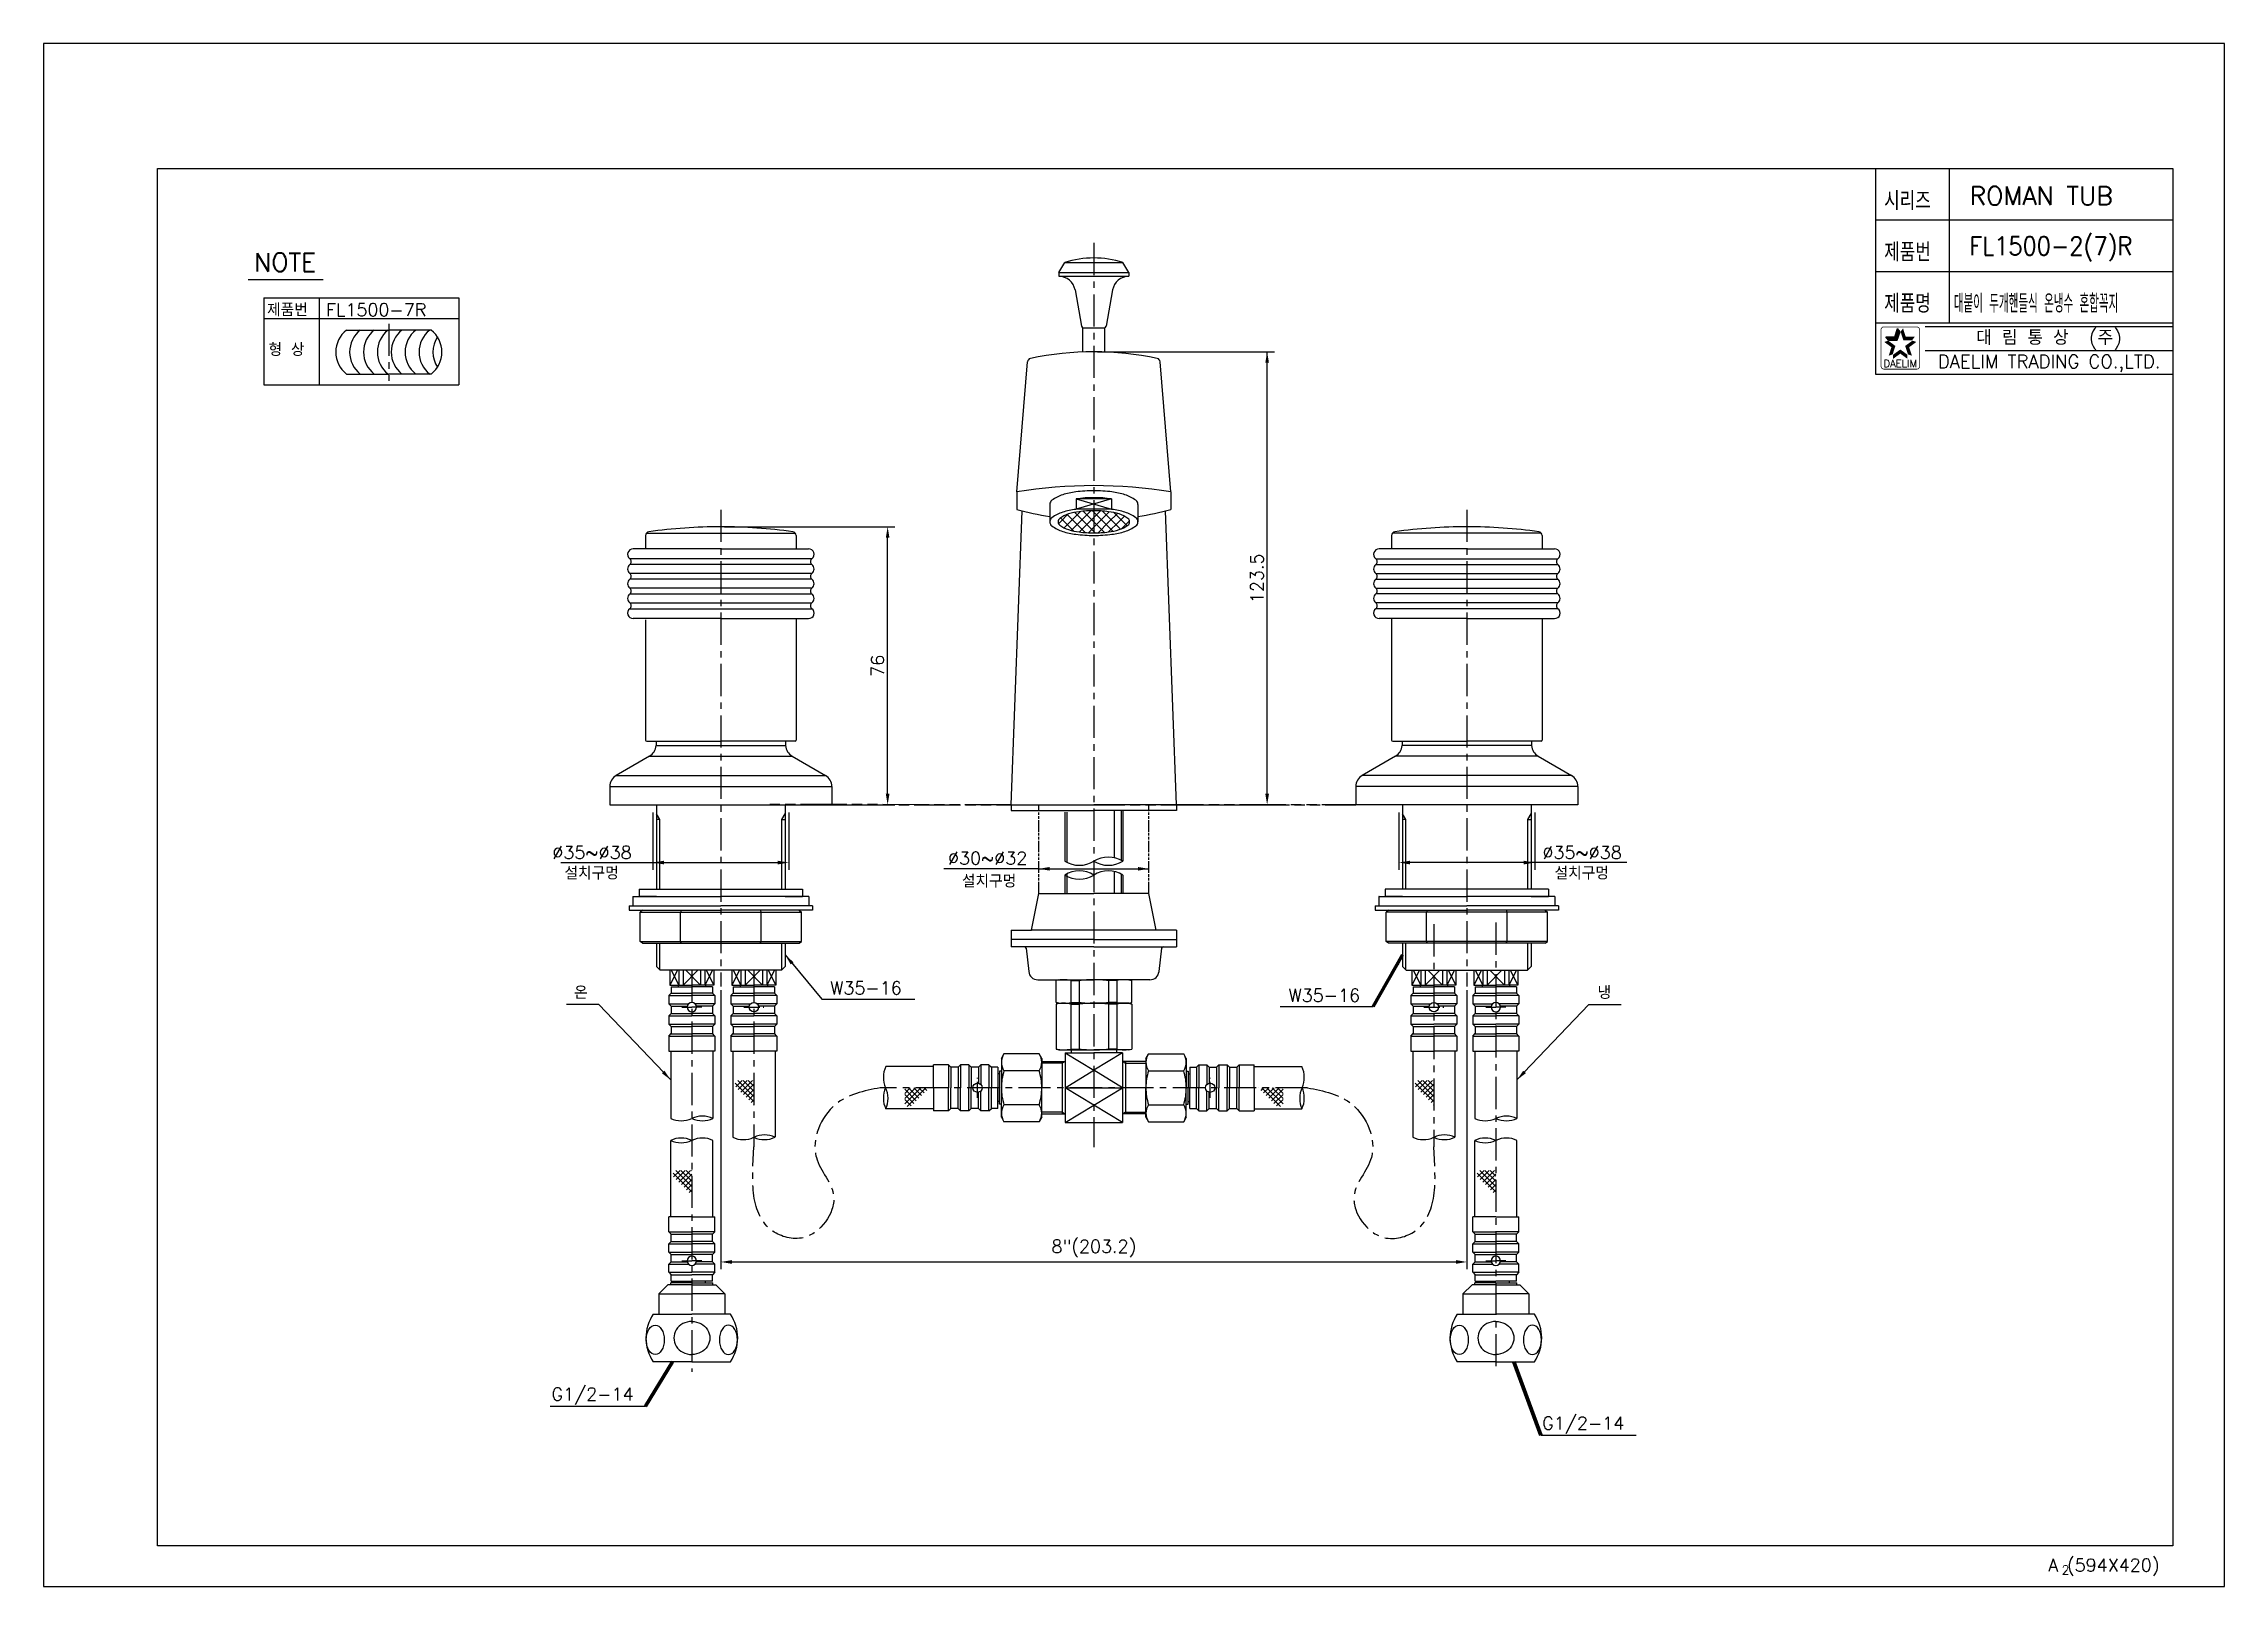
# Model space of a CAD drawing. Extents: x 516 to 1110, y 0 to 420.
import ezdxf
from ezdxf.enums import TextEntityAlignment as Align

# ---------------------------------------------------------------- set-up
doc = ezdxf.new("R2010")
doc.units = 0
doc.header["$LTSCALE"] = 7
doc.header["$MEASUREMENT"] = 0
doc.linetypes.add('CENTER', pattern=[2, 1.25, -0.25, 0.25, -0.25])
doc.linetypes.add('PHANTOM', pattern=[0.8, 0.45, -0.05, 0.1, -0.05, 0.1, -0.05])
doc.layers.get('0').update_dxf_attribs({"color": 2, "linetype": 'CONTINUOUS'})
for name, color, linetype in [('CL', 1, 'CENTER'), ('D', 2, 'CONTINUOUS'), ('DIM', 2, 'CONTINUOUS'), ('DWG', 7, 'CONTINUOUS'), ('PH', 3, 'PHANTOM')]:
    doc.layers.add(name, color=color, linetype=linetype)
doc.styles.add('GHS', font='ROMANS', dxfattribs={"bigfont": 'GHS'})
doc.styles.add('ROMANS', font='romans')
doc.dimstyles.new('STANDARD$7', dxfattribs={"dimtxt": 3.5, "dimasz": 3, "dimexe": 1, "dimexo": 0.0625, "dimgap": 1, "dimtad": 1, "dimdec": 4, "dimzin": 0, "dimdsep": 46, "dimtxsty": 'GHS', "dimcen": 1, "dimclrt": 2, "dimadec": 0, "dimazin": 0, "dimtfac": 1, "dimtdec": 4, "dimtofl": 0, "dimtmove": 0, "dimatfit": 3, "dimfxl": 0, "dimtolj": 1, "dimtzin": 0, "dimarcsym": 0})

msp = doc.modelspace()

# ---------------------------------------------------------------- texts
at = {"color": 7, "style": 'GHS'}
msp.add_text('ROMAN TUB', height=5, dxfattribs=at).set_placement((1060.34, 378.58), align=Align.MIDDLE)
at = {"color": 7, "style": 'GHS', "width": 0.9}
msp.add_text('FL1500-2(7)R', height=5, dxfattribs=at).set_placement((1062.98, 364.58), align=Align.MIDDLE)
at = {"style": 'GHS', "width": 0.5}
msp.add_text('대붙이 두개핸들식 온냉수 혼합꼭지', height=5, dxfattribs=at).set_placement((1036.53, 346.76))
at = {"color": 7, "linetype": 'Continuous'}
for s, height, style, p in [('대 림 통 상  (주)', 4, 'GHS', (1062.49, 339.7)), ('DAELIM TRADING CO.,LTD.', 3.6, 'ROMANS', (1062.49, 332.93))]:
    msp.add_text(s, height=height, dxfattribs=dict(at, style=style)).set_placement(p, align=Align.MIDDLE)
at = {"color": 2, "linetype": 'Continuous', "style": 'ROMANS'}
msp.add_text('DAELIM', height=2, dxfattribs=at).set_placement((1021.96, 331.93), align=Align.CENTER)
at = {"color": 7, "style": 'GHS'}
for s, height, p in [('A (594X420)', 3.5, (1062.25, 4.03)), ('2', 2.5, (1065.9, 3.19))]:
    msp.add_text(s, height=height, dxfattribs=at).set_placement(p)
at = {"layer": 'D', "style": 'GHS'}
for s, p in [('제품번', (577.09, 345.79)), ('FL1500-7R', (593.18, 345.79)), ('형 상', (577.49, 334.95)), ('%%C35~%%c38', (654.81, 198.05)), ('설치구멍', (658.1, 192.43)), ('%%C35~%%c38', (924.49, 198.05)), ('설치구멍', (927.78, 192.43)), ('온', (660.72, 159.9)), ('W35-16', (730.48, 161.17)), ('W35-16', (855.32, 159.15)), ('냉', (939.49, 159.9)), ('G1/2-14', (654.57, 50.58)), ('G1/2-14', (924.42, 42.68))]:
    msp.add_text(s, height=3.5, dxfattribs=at).set_placement(p)
at = {"layer": 'D', "color": 2, "insert": (846.75, 274.44), "char_height": 3.5, "attachment_point": 5, "rotation": 90, "style": 'GHS'}
msp.add_mtext('\\A1;123.5', dxfattribs=at)
at = {"layer": 'DIM', "style": 'GHS', "width": 0.8}
for s, p in [('시리즈', (1017.57, 374.73)), ('제품번', (1017.57, 360.73)), ('제품명', (1017.57, 346.73))]:
    msp.add_text(s, height=5, dxfattribs=at).set_placement(p)
at = {"layer": 'DIM', "insert": (743.38, 250.62), "char_height": 3.5, "attachment_point": 5, "rotation": 90, "style": 'GHS'}
msp.add_mtext('\\A1;76', dxfattribs=at)
at = {"layer": 'DIM', "char_height": 3.5, "attachment_point": 5, "style": 'GHS'}
for s, insert in [('%%C30~%%c32', (773.38, 198.25)), ('설치구멍', (773.76, 191.99)), ('\\A1;8"(203.2)', (802.3, 91.98))]:
    msp.add_mtext(s, dxfattribs=dict(at, insert=insert))
at = {"layer": 'DWG', "insert": (573.52, 362.98), "char_height": 5, "width": 50.6646, "attachment_point": 1, "style": 'GHS'}
msp.add_mtext('NOTE', dxfattribs=at)

# ---------------------------------------------------------------- blocks, each defined once
blk = doc.blocks.new('BORDER')
for p, q in [((1, 1), (0, 1)), ((0, 1), (0, 0)), ((1, 0), (1, 1)), ((0, 0), (1, 0))]:
    blk.add_line(p, q)
blk = doc.blocks.new('*X51')
at = {"color": 0}
for p, q in [((201.76, 1241.21), (202.27, 1241.71)), ((202.27, 1241.71), (204.35, 1243.8)), ((203.44, 1241.71), (202.35, 1242.8)), ((203.28, 1240.07), (204.92, 1241.71)), ((205.94, 1239.2), (203.44, 1241.71)), ((206.09, 1241.71), (204.09, 1243.71)), ((204.92, 1241.71), (207.72, 1244.51)), ((205.23, 1239.37), (207.57, 1241.71)), ((209.01, 1238.79), (206.09, 1241.71)), ((208.74, 1241.71), (206.18, 1244.27)), ((207.46, 1238.95), (210.22, 1241.71)), ((207.57, 1241.71), (210.57, 1244.72)), ((211.39, 1241.71), (208.51, 1244.59)), ((211.39, 1239.06), (208.74, 1241.71)), ((210.22, 1241.71), (211.39, 1242.89)), ((211.39, 1244.36), (211.03, 1244.72)), ((211.39, 1242.89), (213.18, 1244.68)), ((214.04, 1241.71), (211.39, 1244.36)), ((211.39, 1240.24), (212.87, 1241.71)), ((214.27, 1238.83), (211.39, 1241.71)), ((211.39, 1241.71), (211.39, 1241.71)), ((212.53, 1238.72), (215.52, 1241.71)), ((212.87, 1241.71), (215.6, 1244.44)), ((216.69, 1241.71), (213.77, 1244.64)), ((216.6, 1239.15), (214.04, 1241.71)), ((215.42, 1238.96), (218.18, 1241.71)), ((215.52, 1241.71), (217.8, 1243.99)), ((218.69, 1239.72), (216.69, 1241.71)), ((219.35, 1241.71), (216.83, 1244.22)), ((218.18, 1241.71), (219.71, 1243.25)), ((218.92, 1239.81), (220.83, 1241.71)), ((220.44, 1240.62), (219.35, 1241.71)), ((220.83, 1241.71), (221.11, 1241.99)), ((209.9, 1238.74), (211.39, 1240.24)), ((211.75, 1238.7), (211.39, 1239.06))]:
    blk.add_line(p, q, dxfattribs=at)

# ---------------------------------------------------------------- linework, layer by layer
at = {"color": 4}
for p, q in [((547.23, 386), (1096.23, 386)), ((547.23, 11), (547.23, 386)), ((1096.23, 386), (1096.23, 11)), ((1096.23, 11), (547.23, 11))]:
    msp.add_line(p, q, dxfattribs=at)
at = {"color": 7}
for p, q in [((1015.23, 386), (1015.23, 330)), ((1035.23, 386), (1035.23, 344)), ((1015.23, 372), (1096.23, 372)), ((1015.23, 358), (1096.23, 358)), ((1015.23, 344), (1096.23, 344)), ((1015.23, 330), (1096.23, 330))]:
    msp.add_line(p, q, dxfattribs=at)
at = {"color": 2}
for p, q in [((1018.05, 340.18), (1020.47, 340.18)), ((1018.71, 339.27), (1018.05, 340.18)), ((1018.71, 339.27), (1021.14, 339.27)), ((1020.47, 340.18), (1021.22, 342.49)), ((1021.14, 339.27), (1021.89, 341.57)), ((1021.89, 341.57), (1021.22, 342.49)), ((704.63, 137.03), (709.7, 131.96)), ((704.75, 135.99), (706.5, 137.74)), ((705.33, 137.74), (709.7, 133.37)), ((705.45, 135.28), (707.91, 137.74)), ((706.16, 134.57), (709.33, 137.74)), ((706.75, 137.74), (709.7, 134.78)), ((706.87, 133.87), (709.7, 136.71)), ((708.16, 137.74), (709.7, 136.2)), ((709.58, 137.74), (709.7, 137.61)), ((889.83, 137.03), (894.9, 131.96)), ((889.95, 135.99), (891.7, 137.74)), ((890.53, 137.74), (894.9, 133.37)), ((890.65, 135.28), (893.11, 137.74)), ((891.36, 134.57), (894.53, 137.74)), ((891.95, 137.74), (894.9, 134.78)), ((892.07, 133.87), (894.9, 136.71)), ((893.36, 137.74), (894.9, 136.2)), ((894.78, 137.74), (894.9, 137.61)), ((707.57, 133.16), (709.7, 135.29)), ((708.28, 132.45), (709.7, 133.88)), ((708.99, 131.75), (709.7, 132.46)), ((709.7, 131.04), (709.7, 131.05)), ((750.77, 131.37), (755.14, 135.74)), ((750.77, 135.61), (750.9, 135.74)), ((750.77, 132.78), (753.73, 135.74)), ((750.77, 134.2), (752.31, 135.74)), ((753.94, 132.19), (750.77, 135.36)), ((753.23, 131.49), (750.77, 133.95)), ((752.52, 130.78), (750.77, 132.53)), ((751.48, 130.66), (756.56, 135.74)), ((754.64, 132.9), (751.81, 135.74)), ((755.35, 133.61), (753.22, 135.74)), ((756.06, 134.32), (754.64, 135.74)), ((756.77, 135.02), (756.05, 135.74)), ((757.47, 135.73), (757.46, 135.74)), ((847.12, 135.73), (847.13, 135.74)), ((847.83, 135.02), (848.54, 135.74)), ((853.11, 130.66), (848.04, 135.74)), ((848.53, 134.32), (849.96, 135.74)), ((849.24, 133.61), (851.37, 135.74)), ((853.82, 131.37), (849.45, 135.74)), ((849.95, 132.9), (852.78, 135.74)), ((850.65, 132.19), (853.82, 135.36)), ((853.82, 132.78), (850.86, 135.74)), ((851.36, 131.49), (853.82, 133.95)), ((852.07, 130.78), (853.82, 132.53)), ((853.82, 134.2), (852.28, 135.74)), ((853.82, 135.61), (853.69, 135.74)), ((892.77, 133.16), (894.9, 135.29)), ((893.48, 132.45), (894.9, 133.88)), ((894.19, 131.75), (894.9, 132.46)), ((894.9, 131.04), (894.9, 131.05)), ((687.84, 111.48), (689.59, 113.24)), ((688.43, 113.24), (692.8, 108.87)), ((688.54, 110.78), (691, 113.24)), ((689.25, 110.07), (692.42, 113.24)), ((689.84, 113.24), (692.8, 110.28)), ((691.25, 113.24), (692.8, 111.69)), ((692.67, 113.24), (692.8, 113.11)), ((906.84, 111.48), (908.59, 113.24)), ((907.43, 113.24), (911.8, 108.87)), ((907.54, 110.78), (910, 113.24)), ((908.25, 110.07), (911.42, 113.24)), ((908.84, 113.24), (911.8, 110.28)), ((910.25, 113.24), (911.8, 111.69)), ((911.67, 113.24), (911.8, 113.11)), ((687.72, 112.53), (692.8, 107.45)), ((689.96, 109.36), (692.8, 112.2)), ((690.67, 108.66), (692.8, 110.79)), ((691.37, 107.95), (692.8, 109.37)), ((692.08, 107.24), (692.8, 107.96)), ((906.72, 112.53), (911.8, 107.45)), ((908.96, 109.36), (911.8, 112.2)), ((909.67, 108.66), (911.8, 110.79)), ((910.37, 107.95), (911.8, 109.37)), ((911.08, 107.24), (911.8, 107.96)), ((692.79, 106.53), (692.8, 106.54)), ((911.79, 106.53), (911.8, 106.54))]:
    msp.add_line(p, q, dxfattribs=at)
at = {"color": 2, "linetype": 'Continuous'}
for p, q in [((1028.73, 343), (1096.23, 343)), ((1028.73, 336.5), (1096.23, 336.5)), ((683.1, 230.03), (683.15, 230.07)), ((921.49, 230.03), (921.44, 230.07)), ((675.7, 184.15), (675.75, 184.07)), ((676.77, 187.77), (676.7, 187.77)), ((724.62, 187.77), (724.7, 187.77)), ((725.7, 184.15), (725.64, 184.07)), ((878.9, 184.15), (878.95, 184.07)), ((879.97, 187.77), (879.9, 187.77)), ((927.82, 187.77), (927.9, 187.77)), ((928.9, 184.15), (928.84, 184.07))]:
    msp.add_line(p, q, dxfattribs=at)
at = {"color": 7, "linetype": 'Continuous'}
for p, q in [((681.3, 226.04), (672.2, 220.78)), ((683.11, 230.07), (683.05, 228.89)), ((718.28, 230.07), (718.35, 228.89)), ((720.09, 226.04), (729.2, 220.78)), ((884.5, 226.04), (875.4, 220.78)), ((886.31, 230.07), (886.25, 228.89)), ((921.48, 230.07), (921.55, 228.89)), ((923.29, 226.04), (932.4, 220.78)), ((670.45, 217.75), (670.45, 212.77)), ((730.95, 217.75), (730.95, 212.77)), ((873.65, 217.75), (873.65, 212.77)), ((934.15, 217.75), (934.15, 212.77)), ((670.45, 212.77), (700.7, 212.77)), ((683.2, 212.77), (683.2, 189.77)), ((718.2, 212.77), (730.95, 212.77)), ((718.2, 212.77), (718.2, 189.77)), ((886.4, 212.77), (873.65, 212.77)), ((886.4, 212.77), (886.4, 189.77)), ((934.15, 212.77), (903.9, 212.77)), ((921.4, 212.77), (921.4, 189.77)), ((675.7, 185.27), (700.7, 185.27)), ((675.7, 185.27), (675.7, 184.07)), ((676.7, 187.77), (676.7, 185.27)), ((683.2, 187.77), (678.45, 187.77)), ((725.7, 185.27), (700.7, 185.27)), ((718.2, 187.77), (722.95, 187.77)), ((724.7, 187.77), (724.7, 185.27)), ((725.7, 185.27), (725.7, 184.07)), ((878.9, 185.27), (903.9, 185.27)), ((878.9, 185.27), (878.9, 184.07)), ((879.9, 187.77), (879.9, 185.27)), ((886.4, 187.77), (881.65, 187.77)), ((928.9, 185.27), (903.9, 185.27)), ((921.4, 187.77), (926.15, 187.77)), ((927.9, 187.77), (927.9, 185.27)), ((928.9, 185.27), (928.9, 184.07)), ((675.7, 184.07), (700.7, 184.07)), ((679.33, 184.07), (678.76, 183.57)), ((678.76, 183.57), (722.64, 183.57)), ((678.76, 175.57), (678.76, 183.57)), ((690.01, 184.07), (689.73, 183.57)), ((689.73, 175.57), (689.73, 183.57)), ((725.7, 184.07), (700.7, 184.07)), ((711.38, 184.07), (711.67, 183.57)), ((711.67, 175.57), (711.67, 183.57)), ((722.06, 184.07), (722.64, 183.57)), ((722.64, 175.57), (722.64, 183.57)), ((878.9, 184.07), (903.9, 184.07)), ((882.53, 184.07), (881.96, 183.57)), ((925.84, 183.57), (881.96, 183.57)), ((881.96, 175.57), (881.96, 183.57)), ((893.21, 184.07), (892.93, 183.57)), ((892.93, 175.57), (892.93, 183.57)), ((928.9, 184.07), (903.9, 184.07)), ((914.58, 184.07), (914.87, 183.57)), ((914.87, 175.57), (914.87, 183.57)), ((925.26, 184.07), (925.84, 183.57)), ((925.84, 175.57), (925.84, 183.57)), ((678.76, 175.57), (722.64, 175.57)), ((679.33, 175.07), (678.76, 175.57)), ((679.33, 175.07), (722.06, 175.07)), ((683.2, 175.07), (683.2, 168.77)), ((690.01, 175.07), (689.73, 175.57)), ((711.38, 175.07), (711.67, 175.57)), ((718.2, 175.07), (718.2, 168.77)), ((722.06, 175.07), (722.64, 175.57)), ((925.84, 175.57), (881.96, 175.57)), ((882.53, 175.07), (881.96, 175.57)), ((925.26, 175.07), (882.53, 175.07)), ((886.4, 175.07), (886.4, 168.77)), ((893.21, 175.07), (892.93, 175.57)), ((914.58, 175.07), (914.87, 175.57)), ((921.4, 175.07), (921.4, 168.77)), ((925.26, 175.07), (925.84, 175.57)), ((683.2, 168.77), (684.2, 167.77)), ((700.7, 167.77), (684.2, 167.77)), ((717.2, 167.77), (700.7, 167.77)), ((717.2, 167.77), (715.7, 167.77)), ((718.2, 168.77), (717.2, 167.77)), ((886.4, 168.77), (887.4, 167.77)), ((887.4, 167.77), (903.9, 167.77)), ((887.4, 167.77), (888.9, 167.77)), ((903.9, 167.77), (920.4, 167.77)), ((921.4, 168.77), (920.4, 167.77))]:
    msp.add_line(p, q, dxfattribs=at)
at = {"color": 2, "linetype": 'Continuous', "const_width": 0.2}
for points in [[(1016.71, 342.13, -0.414214), (1017.46, 342.88)], [(1016.71, 332.13), (1016.71, 342.13, -1)], [(1017.46, 342.88), (1026.46, 342.88, -0.414214), (1027.21, 342.13, 0.043396)], [(1027.21, 342.13), (1027.21, 332.13, -0.414214), (1026.46, 331.38)], [(1026.46, 331.38), (1017.71, 331.38, -0.414214), (1016.71, 332.13, 0.672398)]]:
    msp.add_lwpolyline(points, format="xyb", dxfattribs=at)
at = {"color": 7, "linetype": 'Continuous'}
for centre, start, end in [((679.55, 229.07), 300, 357), ((721.84, 229.07), 183, 240), ((882.75, 229.07), 300, 357), ((925.04, 229.07), 183, 240), ((673.95, 217.75), 120, 180), ((727.45, 217.75), 0, 60), ((877.15, 217.75), 120, 180), ((930.65, 217.75), 0, 60)]:
    msp.add_arc(centre, 3.5, start, end, dxfattribs=at)
at = {"color": 2, "linetype": 'Continuous'}
for centre, radius, start, end in [((751.73, 138.59), 6.77, 154.67098, 204.89297), ((852.86, 138.59), 6.77, 335.10703, 25.32902), ((751.73, 132.89), 6.77, 155.10703, 205.32902), ((739.45, 132.84), 6.78, 335.14308, 25.29298), ((865.14, 132.84), 6.78, 154.70702, 204.85692), ((852.86, 132.89), 6.77, 334.67098, 24.89297), ((689.94, 133.52), 6.77, 244.67098, 294.89297), ((695.69, 121.24), 6.78, 65.14308, 115.29298), ((695.65, 133.52), 6.77, 245.10703, 295.32902), ((908.94, 133.52), 6.77, 244.67098, 294.89297), ((914.69, 121.24), 6.78, 65.14308, 115.29298), ((914.65, 133.52), 6.77, 245.10703, 295.32902), ((689.94, 115.28), 6.77, 65.10703, 115.32902), ((689.9, 127.56), 6.78, 245.14308, 295.29298), ((695.65, 115.28), 6.77, 64.67098, 114.89297), ((706.84, 128.39), 6.77, 244.67098, 294.89297), ((712.59, 116.11), 6.78, 65.14308, 115.29298), ((712.55, 128.39), 6.77, 245.10703, 295.32902), ((892.04, 128.39), 6.77, 244.67098, 294.89297), ((897.79, 116.11), 6.78, 65.14308, 115.29298), ((897.75, 128.39), 6.77, 245.10703, 295.32902), ((908.94, 115.28), 6.77, 65.10703, 115.32902), ((908.9, 127.56), 6.78, 245.14308, 295.29298), ((914.65, 115.28), 6.77, 64.67098, 114.89297)]:
    msp.add_arc(centre, radius, start, end, dxfattribs=at)
at = {"color": 2}
for points in [[(1019.55, 337.35), (1020.63, 337.7), (1017.59, 338.78), (1018.67, 339.13)], [(1018.05, 340.18), (1018.71, 339.27), (1020.47, 340.18), (1021.14, 339.27)], [(1020.47, 340.18), (1021.14, 339.27), (1021.22, 342.49), (1021.89, 341.57)], [(1022.7, 342.49), (1022.04, 341.57), (1023.45, 340.18), (1022.79, 339.27)], [(1023.45, 340.18), (1022.79, 339.27), (1025.88, 340.18), (1025.21, 339.27)], [(1026.33, 338.78), (1025.26, 339.13), (1024.37, 337.35), (1023.29, 337.7)], [(1018.8, 335.05), (1019.88, 335.4), (1019.55, 337.35), (1020.63, 337.7)], [(1021.96, 335.6), (1021.96, 336.73), (1020, 334.18), (1020, 335.31)], [(1023.92, 334.18), (1023.92, 335.31), (1021.96, 335.6), (1021.96, 336.73)], [(1024.37, 337.35), (1023.29, 337.7), (1025.12, 335.05), (1024.04, 335.4)]]:
    msp.add_solid(points, dxfattribs=at)
at = {"layer": 'CL'}
for p, q in [((802.3, 365.74), (802.3, 119.6)), ((610.26, 343.76), (610.26, 328.2)), ((860.52, 135.74), (744.08, 135.74))]:
    msp.add_line(p, q, dxfattribs=at)
at = {"layer": 'CL', "color": 1}
for p, q in [((700.7, 293.12), (700.7, 163.34)), ((903.9, 293.12), (903.9, 163.34)), ((894.9, 180.26), (894.9, 119.69)), ((911.8, 180.7), (911.8, 58.38)), ((692.8, 167.77), (692.8, 58.38)), ((709.7, 167.77), (709.7, 119.69)), ((709.7, 167.77), (709.7, 142.82))]:
    msp.add_line(p, q, dxfattribs=at)
at = {"layer": 'CL', "ltscale": 0.5}
for p, q in [((690.05, 157.7), (692.8, 157.7)), ((695.55, 157.7), (692.8, 157.7)), ((706.95, 157.7), (712.45, 157.7)), ((892.15, 157.7), (897.65, 157.7)), ((909.05, 157.7), (911.8, 157.7)), ((914.55, 157.7), (911.8, 157.7)), ((770.61, 132.99), (770.61, 138.49)), ((833.98, 132.99), (833.98, 138.49)), ((690.05, 88.62), (692.8, 88.62)), ((695.55, 88.62), (692.8, 88.62)), ((909.05, 88.62), (911.8, 88.62)), ((914.55, 88.62), (911.8, 88.62))]:
    msp.add_line(p, q, dxfattribs=at)
at = {"layer": 'CL', "color": 1}
for points in [[(744.08, 135.74), (731.89, 131.18), (726.71, 116.78), (731.44, 106.06), (723.18, 94.95), (714.83, 96.74), (709.7, 119.69)], [(860.52, 135.74), (872.7, 131.18), (877.88, 116.78), (873.15, 106.06), (881.41, 94.95), (889.76, 96.74), (894.9, 119.69)]]:
    msp.add_spline(points, degree=3, dxfattribs=at)
at = {"layer": 'D'}
for p, q in [((571.97, 355.8), (592.35, 355.8)), ((576.26, 350.83), (629.37, 350.83)), ((576.26, 350.83), (576.26, 327.12)), ((591.26, 350.83), (591.26, 327.12)), ((629.37, 350.83), (629.37, 327.12)), ((576.26, 345.13), (629.37, 345.13)), ((576.26, 327.12), (629.37, 327.12)), ((807.09, 296.07), (797.5, 293.23)), ((797.5, 296.07), (807.09, 293.23)), ((682.2, 210.68), (682.2, 195.05)), ((684.1, 208.77), (683.2, 210.33)), ((684.1, 189.77), (684.1, 208.77)), ((717.3, 208.77), (718.2, 210.33)), ((717.3, 189.77), (717.3, 208.77)), ((719.2, 210.68), (719.2, 195.05)), ((885.4, 210.68), (885.4, 195.05)), ((887.3, 208.77), (886.4, 210.33)), ((887.3, 189.77), (887.3, 208.77)), ((920.5, 208.77), (921.4, 210.33)), ((920.5, 189.77), (920.5, 208.77)), ((922.4, 210.68), (922.4, 195.05)), ((657.12, 197.05), (716.2, 197.05)), ((947.47, 197.05), (888.4, 197.05)), ((684.1, 167.87), (684.1, 175.07)), ((717.3, 167.87), (717.3, 175.07)), ((887.3, 167.87), (887.3, 175.07)), ((920.5, 167.87), (920.5, 175.07)), ((688.86, 167.77), (686.8, 163.7)), ((687.15, 167.77), (689.23, 163.7)), ((690.4, 163.7), (694.47, 167.77)), ((695.19, 163.7), (691.13, 167.77)), ((698.44, 167.77), (696.36, 163.7)), ((696.73, 167.77), (698.8, 163.7)), ((705.76, 167.77), (703.7, 163.7)), ((704.05, 167.77), (706.13, 163.7)), ((711.37, 167.77), (707.3, 163.7)), ((712.09, 163.7), (708.03, 167.77)), ((715.34, 167.77), (713.26, 163.7)), ((713.63, 167.77), (715.7, 163.7)), ((890.96, 167.77), (888.9, 163.7)), ((889.25, 167.77), (891.33, 163.7)), ((892.5, 163.7), (896.57, 167.77)), ((893.23, 167.77), (897.29, 163.7)), ((900.54, 167.77), (898.46, 163.7)), ((898.83, 167.77), (900.9, 163.7)), ((907.86, 167.77), (905.8, 163.7)), ((906.15, 167.77), (908.23, 163.7)), ((909.4, 163.7), (913.47, 167.77)), ((914.19, 163.7), (910.13, 167.77)), ((917.44, 167.77), (915.36, 163.7)), ((915.73, 167.77), (917.8, 163.7)), ((667.44, 158.41), (658.67, 158.41)), ((728.24, 159.85), (753.53, 159.85)), ((853.07, 157.83), (878.37, 157.83)), ((937.15, 158.41), (945.92, 158.41)), ((937.15, 158.41), (945.92, 158.41)), ((654.25, 49.06), (680.15, 49.06)), ((924.09, 41.16), (950, 41.16))]:
    msp.add_line(p, q, dxfattribs=at)
at = {"layer": 'D', "color": 2}
for p, q in [((803.3, 336.12), (851.5, 336.12)), ((849.5, 215.77), (849.5, 336.12)), ((825.8, 212.77), (851.5, 212.77))]:
    msp.add_line(p, q, dxfattribs=at)
at = {"layer": 'D', "color": 7}
for p, q in [((776.61, 140.24), (776.61, 135.74)), ((827.98, 140.24), (827.98, 135.74)), ((776.61, 131.24), (776.61, 135.74)), ((827.98, 131.24), (827.98, 135.74))]:
    msp.add_line(p, q, dxfattribs=at)
at = {"layer": 'D', "color": 2}
for points in [[(849, 333.12), (850, 333.12), (849.5, 336.12)], [(849, 215.77), (850, 215.77), (849.5, 212.77)]]:
    msp.add_solid(points, dxfattribs=at)
at = {"layer": 'D'}
for points in [[(685.2, 197.55), (685.2, 196.55), (682.2, 197.05)], [(716.2, 197.55), (716.2, 196.55), (719.2, 197.05)], [(888.4, 197.55), (888.4, 196.55), (885.4, 197.05)], [(919.4, 197.55), (919.4, 196.55), (922.4, 197.05)]]:
    msp.add_solid(points, dxfattribs=at)
at = {"layer": 'DIM'}
for p, q in [((701.7, 288.47), (748.13, 288.47)), ((746.13, 215.77), (746.13, 285.47)), ((731.95, 212.77), (748.13, 212.77)), ((787.3, 195.35), (761.47, 195.35)), ((787.3, 195.35), (817.3, 195.35)), ((700.7, 162.34), (700.7, 86.32)), ((903.9, 162.34), (903.9, 86.32)), ((703.7, 88.32), (900.9, 88.32))]:
    msp.add_line(p, q, dxfattribs=at)
for points in [[(745.63, 285.47), (746.63, 285.47), (746.13, 288.47)], [(745.63, 215.77), (746.63, 215.77), (746.13, 212.77)], [(790.3, 195.85), (790.3, 194.85), (787.3, 195.35)], [(814.3, 195.85), (814.3, 194.85), (817.3, 195.35)], [(703.7, 88.82), (703.7, 87.82), (700.7, 88.32)], [(900.9, 88.82), (900.9, 87.82), (903.9, 88.32)]]:
    msp.add_solid(points, dxfattribs=at)
at = {"layer": 'DWG'}
for p, q in [((792.8, 357.66), (794.38, 360.4)), ((792.8, 357.66), (792.8, 356.66)), ((792.8, 357.66), (811.8, 357.66)), ((792.8, 356.66), (811.8, 356.66)), ((794.38, 360.4), (810.21, 360.4)), ((811.8, 357.66), (810.21, 360.4)), ((811.8, 357.66), (811.8, 356.66)), ((797.18, 352.94), (798.92, 343.07)), ((807.41, 352.94), (805.67, 343.07)), ((598.71, 342.03), (610.26, 342.03)), ((621.81, 342.03), (610.26, 342.03)), ((799.3, 342.66), (805.3, 342.66)), ((799.3, 336.06), (799.3, 342.66)), ((799.42, 342.66), (805.18, 342.66)), ((805.3, 336.06), (805.3, 342.66)), ((781.3, 297.97), (784.23, 333.38)), ((823.3, 297.97), (820.36, 333.38)), ((598.71, 330.03), (610.26, 330.03)), ((621.81, 330.03), (610.26, 330.03)), ((781.3, 297.97), (781.3, 293.18)), ((823.3, 297.97), (823.3, 293.18)), ((779.8, 212.77), (782.76, 292.8)), ((790.3, 294.57), (790.3, 289.82)), ((797.5, 296.07), (797.5, 293.22)), ((807.09, 296.07), (797.5, 296.07)), ((807.09, 293.22), (797.5, 293.22)), ((807.09, 296.07), (807.09, 293.22)), ((814.3, 294.57), (814.3, 289.82)), ((824.8, 212.77), (821.83, 292.8)), ((680.2, 286.11), (680.2, 282.47)), ((680.42, 286.74), (720.97, 286.74)), ((721.2, 286.11), (721.2, 282.47)), ((883.4, 286.11), (883.4, 282.47)), ((924.17, 286.74), (883.62, 286.74)), ((924.4, 286.11), (924.4, 282.47)), ((725.5, 279.77), (675.9, 279.77)), ((700.7, 282.47), (676.8, 282.47)), ((700.7, 282.47), (724.6, 282.47)), ((879.1, 279.77), (928.7, 279.77)), ((903.9, 282.47), (880, 282.47)), ((903.9, 282.47), (927.8, 282.47)), ((725.5, 278.17), (675.9, 278.17)), ((725.5, 275.77), (675.9, 275.77)), ((725.5, 274.17), (675.9, 274.17)), ((879.1, 278.17), (928.7, 278.17)), ((879.1, 275.77), (928.7, 275.77)), ((879.1, 274.17), (928.7, 274.17)), ((725.5, 271.77), (675.9, 271.77)), ((675.9, 270.17), (725.5, 270.17)), ((675.9, 267.77), (725.5, 267.77)), ((879.1, 271.77), (928.7, 271.77)), ((928.7, 270.17), (879.1, 270.17)), ((928.7, 267.77), (879.1, 267.77)), ((675.9, 266.17), (725.5, 266.17)), ((680.2, 263.47), (676.8, 263.47)), ((684.7, 263.47), (680.2, 263.47)), ((700.7, 263.47), (680.2, 263.47)), ((680.2, 263.17), (680.2, 230.37)), ((700.7, 263.47), (721.2, 263.47)), ((716.7, 263.47), (721.2, 263.47)), ((721.2, 263.47), (721.2, 230.37)), ((721.2, 263.47), (724.6, 263.47)), ((928.7, 266.17), (879.1, 266.17)), ((883.4, 263.47), (880, 263.47)), ((883.4, 263.47), (883.4, 230.37)), ((903.9, 263.47), (883.4, 263.47)), ((887.9, 263.47), (883.4, 263.47)), ((903.9, 263.47), (924.4, 263.47)), ((924.4, 263.47), (924.4, 230.37)), ((924.4, 263.47), (927.8, 263.47)), ((680.5, 230.07), (700.7, 230.07)), ((681.3, 226.04), (720.09, 226.04)), ((683.05, 228.89), (718.35, 228.89)), ((720.9, 230.07), (700.7, 230.07)), ((883.7, 230.07), (903.9, 230.07)), ((923.29, 226.04), (884.5, 226.04)), ((921.55, 228.89), (886.25, 228.89)), ((924.1, 230.07), (903.9, 230.07)), ((672.2, 220.78), (729.2, 220.78)), ((932.4, 220.78), (875.4, 220.78)), ((670.45, 217.75), (730.95, 217.75)), ((934.15, 217.75), (873.65, 217.75)), ((670.45, 212.77), (683.2, 212.77)), ((684.1, 208.77), (683.2, 208.77)), ((700.7, 212.77), (730.95, 212.77)), ((717.3, 208.77), (718.2, 208.77)), ((779.8, 212.77), (802.3, 212.77)), ((779.8, 212.77), (779.8, 211.27)), ((779.8, 211.27), (802.3, 211.27)), ((794.4, 210.77), (794.4, 197.43)), ((824.8, 212.77), (802.3, 212.77)), ((824.8, 211.27), (802.3, 211.27)), ((807.8, 211.27), (807.8, 198.38)), ((810.2, 211.27), (810.2, 197.43)), ((824.8, 212.77), (824.8, 211.27)), ((903.9, 212.77), (873.65, 212.77)), ((887.3, 208.77), (886.4, 208.77)), ((920.5, 208.77), (921.4, 208.77)), ((934.15, 212.77), (921.4, 212.77)), ((794.4, 193.66), (794.4, 188.65)), ((807.8, 194.62), (807.8, 188.65)), ((810.2, 193.66), (810.2, 188.65)), ((676.7, 187.77), (700.7, 187.77)), ((678.45, 189.77), (722.95, 189.77)), ((678.45, 189.77), (678.45, 187.77)), ((724.7, 187.77), (700.7, 187.77)), ((722.95, 189.77), (722.95, 187.77)), ((785.3, 178.65), (787.3, 188.65)), ((787.3, 188.65), (802.3, 188.65)), ((817.3, 188.65), (802.3, 188.65)), ((819.3, 178.65), (817.3, 188.65)), ((879.9, 187.77), (903.9, 187.77)), ((926.15, 189.77), (881.65, 189.77)), ((881.65, 189.77), (881.65, 187.77)), ((927.9, 187.77), (903.9, 187.77)), ((926.15, 189.77), (926.15, 187.77)), ((779.8, 178.65), (785.3, 178.65)), ((779.8, 178.65), (779.8, 176.15)), ((824.8, 178.65), (785.3, 178.65)), ((824.8, 178.65), (824.8, 176.15)), ((802.3, 176.15), (779.8, 176.15)), ((779.8, 176.15), (779.8, 174.15)), ((802.3, 174.15), (779.8, 174.15)), ((783.85, 173.71), (784.55, 167.38)), ((802.3, 176.15), (824.8, 176.15)), ((802.3, 174.15), (824.8, 174.15)), ((820.75, 173.71), (820.04, 167.38)), ((824.8, 176.15), (824.8, 174.15)), ((686.8, 167.77), (686.8, 163.7)), ((689.23, 167.77), (689.23, 163.7)), ((690.4, 167.77), (690.4, 163.7)), ((695.19, 167.77), (695.19, 163.7)), ((696.36, 167.77), (696.36, 163.7)), ((698.8, 167.77), (698.8, 163.7)), ((703.7, 167.77), (703.7, 163.7)), ((706.13, 167.77), (706.13, 163.7)), ((707.3, 167.77), (707.3, 163.7)), ((712.09, 167.77), (712.09, 163.7)), ((713.26, 167.77), (713.26, 163.7)), ((715.7, 167.77), (715.7, 163.7)), ((888.9, 167.77), (888.9, 163.7)), ((891.33, 167.77), (891.33, 163.7)), ((892.5, 167.77), (892.5, 163.7)), ((897.29, 167.77), (897.29, 163.7)), ((898.46, 167.77), (898.46, 163.7)), ((900.9, 167.77), (900.9, 163.7)), ((905.8, 167.77), (905.8, 163.7)), ((908.23, 167.77), (908.23, 163.7)), ((909.4, 167.77), (909.4, 163.7)), ((914.19, 167.77), (914.19, 163.7)), ((915.36, 167.77), (915.36, 163.7)), ((917.8, 167.77), (917.8, 163.7)), ((686.55, 160.82), (687.2, 161.47)), ((686.55, 160.82), (692.8, 160.82)), ((686.55, 160.82), (686.55, 158.59)), ((686.8, 163.7), (692.8, 163.7)), ((687.2, 163.2), (692.8, 163.2)), ((687.2, 163.2), (687.2, 161.47)), ((687.2, 161.47), (692.8, 161.47)), ((689.05, 163.7), (689.05, 163.2)), ((698.8, 163.7), (692.8, 163.7)), ((698.4, 163.2), (692.8, 163.2)), ((698.4, 161.47), (692.8, 161.47)), ((699.05, 160.82), (692.8, 160.82)), ((696.55, 163.7), (696.55, 163.2)), ((698.4, 163.2), (698.4, 161.47)), ((699.05, 160.82), (698.4, 161.47)), ((699.05, 160.82), (699.05, 158.59)), ((703.45, 160.82), (704.1, 161.47)), ((703.45, 160.82), (709.7, 160.82)), ((703.45, 160.82), (703.45, 158.59)), ((703.7, 163.7), (709.7, 163.7)), ((704.1, 163.2), (709.7, 163.2)), ((704.1, 163.2), (704.1, 161.47)), ((704.1, 161.47), (709.7, 161.47)), ((705.95, 163.7), (705.95, 163.2)), ((715.7, 163.7), (709.7, 163.7)), ((715.3, 163.2), (709.7, 163.2)), ((715.3, 161.47), (709.7, 161.47)), ((715.95, 160.82), (709.7, 160.82)), ((713.45, 163.7), (713.45, 163.2)), ((715.3, 163.2), (715.3, 161.47)), ((715.95, 160.82), (715.3, 161.47)), ((715.95, 160.82), (715.95, 158.59)), ((787.03, 165.15), (802.3, 165.15)), ((792.8, 165.15), (792, 164.94)), ((792, 158.97), (792, 164.94)), ((792.8, 165.15), (793.95, 165.15)), ((796.06, 164.94), (796.06, 158.97)), ((796.06, 164.94), (798.32, 164.94)), ((798.32, 164.94), (798.32, 158.97)), ((817.56, 165.15), (802.3, 165.15)), ((808.53, 164.94), (806.28, 164.94)), ((806.28, 164.94), (806.28, 158.97)), ((808.53, 164.94), (808.53, 158.97)), ((811.8, 165.15), (810.65, 165.15)), ((811.8, 165.15), (812.6, 164.94)), ((812.6, 158.97), (812.6, 164.94)), ((888.65, 160.82), (889.3, 161.47)), ((888.65, 160.82), (894.9, 160.82)), ((888.65, 160.82), (888.65, 158.59)), ((888.9, 163.7), (894.9, 163.7)), ((889.3, 163.2), (894.9, 163.2)), ((889.3, 163.2), (889.3, 161.47)), ((889.3, 161.47), (894.9, 161.47)), ((891.15, 163.7), (891.15, 163.2)), ((900.9, 163.7), (894.9, 163.7)), ((900.5, 163.2), (894.9, 163.2)), ((900.5, 161.47), (894.9, 161.47)), ((901.15, 160.82), (894.9, 160.82)), ((898.65, 163.7), (898.65, 163.2)), ((900.5, 163.2), (900.5, 161.47)), ((901.15, 160.82), (900.5, 161.47)), ((901.15, 160.82), (901.15, 158.59)), ((905.55, 160.82), (906.2, 161.47)), ((905.55, 160.82), (911.8, 160.82)), ((905.55, 160.82), (905.55, 158.59)), ((905.8, 163.7), (911.8, 163.7)), ((906.2, 163.2), (911.8, 163.2)), ((906.2, 163.2), (906.2, 161.47)), ((906.2, 161.47), (911.8, 161.47)), ((908.05, 163.7), (908.05, 163.2)), ((917.8, 163.7), (911.8, 163.7)), ((917.4, 163.2), (911.8, 163.2)), ((917.4, 161.47), (911.8, 161.47)), ((918.05, 160.82), (911.8, 160.82)), ((915.55, 163.7), (915.55, 163.2)), ((917.4, 163.2), (917.4, 161.47)), ((918.05, 160.82), (917.4, 161.47)), ((918.05, 160.82), (918.05, 158.59)), ((686.55, 158.59), (691.91, 158.59)), ((686.55, 158.59), (687.2, 157.94)), ((686.55, 155.32), (687.2, 155.97)), ((686.55, 155.32), (686.55, 153.09)), ((686.55, 155.32), (692.8, 155.32)), ((687.2, 157.94), (691.57, 157.94)), ((687.2, 157.94), (687.2, 155.97)), ((687.2, 155.97), (692.8, 155.97)), ((698.4, 155.97), (692.8, 155.97)), ((699.05, 155.32), (692.8, 155.32)), ((699.05, 158.59), (693.68, 158.59)), ((698.4, 157.94), (694.02, 157.94)), ((699.05, 158.59), (698.4, 157.94)), ((698.4, 157.94), (698.4, 155.97)), ((699.05, 155.32), (698.4, 155.97)), ((699.05, 155.32), (699.05, 153.09)), ((703.45, 158.59), (708.81, 158.59)), ((703.45, 158.59), (704.1, 157.94)), ((703.45, 155.32), (704.1, 155.97)), ((703.45, 155.32), (709.7, 155.32)), ((703.45, 155.32), (703.45, 153.09)), ((704.1, 157.94), (708.47, 157.94)), ((704.1, 157.94), (704.1, 155.97)), ((704.1, 155.97), (709.7, 155.97)), ((715.3, 155.97), (709.7, 155.97)), ((715.95, 155.32), (709.7, 155.32)), ((715.95, 158.59), (710.58, 158.59)), ((715.3, 157.94), (710.92, 157.94)), ((715.95, 158.59), (715.3, 157.94)), ((715.3, 157.94), (715.3, 155.97)), ((715.95, 155.32), (715.3, 155.97)), ((715.95, 155.32), (715.95, 153.09)), ((792.8, 158.75), (792, 158.97)), ((792.8, 158.75), (792, 158.54)), ((792, 158.54), (792, 146.27)), ((792.8, 158.75), (802.3, 158.75)), ((796.06, 158.97), (798.32, 158.97)), ((796.06, 158.54), (796.06, 146.27)), ((796.06, 158.54), (798.32, 158.54)), ((798.32, 158.54), (798.32, 146.27)), ((811.8, 158.75), (802.3, 158.75)), ((808.53, 158.97), (806.28, 158.97)), ((806.28, 158.54), (806.28, 146.27)), ((808.53, 158.54), (806.28, 158.54)), ((808.53, 158.54), (808.53, 146.27)), ((811.8, 158.75), (812.6, 158.97)), ((811.8, 158.75), (812.6, 158.54)), ((812.6, 158.54), (812.6, 146.27)), ((888.65, 158.59), (894.01, 158.59)), ((888.65, 158.59), (889.3, 157.94)), ((888.65, 155.32), (889.3, 155.97)), ((888.65, 155.32), (888.65, 153.09)), ((888.65, 155.32), (894.9, 155.32)), ((889.3, 157.94), (893.67, 157.94)), ((889.3, 157.94), (889.3, 155.97)), ((889.3, 155.97), (894.9, 155.97)), ((900.5, 155.97), (894.9, 155.97)), ((901.15, 155.32), (894.9, 155.32)), ((901.15, 158.59), (895.78, 158.59)), ((900.5, 157.94), (896.12, 157.94)), ((901.15, 158.59), (900.5, 157.94)), ((900.5, 157.94), (900.5, 155.97)), ((901.15, 155.32), (900.5, 155.97)), ((901.15, 155.32), (901.15, 153.09)), ((905.55, 158.59), (910.91, 158.59)), ((905.55, 158.59), (906.2, 157.94)), ((905.55, 155.32), (906.2, 155.97)), ((905.55, 155.32), (905.55, 153.09)), ((905.55, 155.32), (911.8, 155.32)), ((906.2, 157.94), (906.2, 155.97)), ((906.2, 157.94), (910.57, 157.94)), ((906.2, 155.97), (911.8, 155.97)), ((917.4, 155.97), (911.8, 155.97)), ((918.05, 155.32), (911.8, 155.32)), ((918.05, 158.59), (912.68, 158.59)), ((917.4, 157.94), (913.02, 157.94)), ((918.05, 158.59), (917.4, 157.94)), ((917.4, 157.94), (917.4, 155.97)), ((918.05, 155.32), (917.4, 155.97)), ((918.05, 155.32), (918.05, 153.09)), ((686.55, 153.09), (692.8, 153.09)), ((686.55, 153.09), (687.2, 152.44)), ((686.55, 149.82), (687.2, 150.47)), ((686.55, 149.82), (692.8, 149.82)), ((686.55, 149.82), (686.55, 145.7)), ((687.18, 150.46), (692.8, 150.46)), ((687.2, 152.44), (687.2, 150.47)), ((687.2, 152.43), (692.8, 152.43)), ((699.05, 153.09), (692.8, 153.09)), ((698.4, 152.43), (692.8, 152.43)), ((698.41, 150.46), (692.8, 150.46)), ((699.05, 149.82), (692.8, 149.82)), ((699.05, 153.09), (698.4, 152.44)), ((698.4, 152.44), (698.4, 150.47)), ((699.05, 149.82), (698.4, 150.47)), ((699.05, 149.82), (699.05, 145.7)), ((703.45, 153.09), (709.7, 153.09)), ((703.45, 153.09), (704.1, 152.44)), ((703.45, 149.82), (704.1, 150.47)), ((703.45, 149.82), (709.7, 149.82)), ((703.45, 149.82), (703.45, 145.7)), ((704.08, 150.46), (709.7, 150.46)), ((704.1, 152.44), (704.1, 150.47)), ((704.1, 152.43), (709.7, 152.43)), ((715.95, 153.09), (709.7, 153.09)), ((715.3, 152.43), (709.7, 152.43)), ((715.31, 150.46), (709.7, 150.46)), ((715.95, 149.82), (709.7, 149.82)), ((715.95, 153.09), (715.3, 152.44)), ((715.3, 152.44), (715.3, 150.47)), ((715.95, 149.82), (715.3, 150.47)), ((715.95, 149.82), (715.95, 145.7)), ((888.65, 153.09), (894.9, 153.09)), ((888.65, 153.09), (889.3, 152.44)), ((888.65, 149.82), (889.3, 150.47)), ((888.65, 149.82), (894.9, 149.82)), ((888.65, 149.82), (888.65, 145.7)), ((889.28, 150.46), (894.9, 150.46)), ((889.3, 152.44), (889.3, 150.47)), ((889.3, 152.43), (894.9, 152.43)), ((901.15, 153.09), (894.9, 153.09)), ((900.5, 152.43), (894.9, 152.43)), ((900.51, 150.46), (894.9, 150.46)), ((901.15, 149.82), (894.9, 149.82)), ((901.15, 153.09), (900.5, 152.44)), ((900.5, 152.44), (900.5, 150.47)), ((901.15, 149.82), (900.5, 150.47)), ((901.15, 149.82), (901.15, 145.7)), ((905.55, 153.09), (906.2, 152.44)), ((905.55, 153.09), (911.8, 153.09)), ((905.55, 149.82), (906.2, 150.47)), ((905.55, 149.82), (911.8, 149.82)), ((905.55, 149.82), (905.55, 145.7)), ((906.18, 150.46), (911.8, 150.46)), ((906.2, 152.44), (906.2, 150.47)), ((906.2, 152.43), (911.8, 152.43)), ((918.05, 153.09), (911.8, 153.09)), ((917.4, 152.43), (911.8, 152.43)), ((917.41, 150.46), (911.8, 150.46)), ((918.05, 149.82), (911.8, 149.82)), ((918.05, 153.09), (917.4, 152.44)), ((917.4, 152.44), (917.4, 150.47)), ((918.05, 149.82), (917.4, 150.47)), ((918.05, 149.82), (918.05, 145.7)), ((686.55, 145.7), (692.8, 145.7)), ((687.05, 145.7), (687.05, 127.39)), ((699.05, 145.7), (692.8, 145.7)), ((698.55, 145.7), (698.55, 127.39)), ((703.45, 145.7), (709.7, 145.7)), ((703.95, 145.7), (703.95, 122.27)), ((715.95, 145.7), (709.7, 145.7)), ((715.45, 145.7), (715.45, 122.27)), ((777.11, 143.74), (777.82, 144.98)), ((777.11, 143.74), (777.11, 135.74)), ((787.39, 144.98), (777.82, 144.98)), ((788.11, 143.74), (787.39, 144.98)), ((788.11, 143.74), (788.11, 135.74)), ((788.11, 142.88), (794.5, 142.88)), ((792.8, 146.05), (792, 146.27)), ((792.8, 146.05), (802.3, 146.05)), ((793.68, 142.88), (793.68, 128.62)), ((794.5, 145.25), (794.5, 126.25)), ((794.5, 145.25), (802.3, 145.25)), ((796.06, 146.27), (798.32, 146.27)), ((796.1, 146.05), (796.1, 145.25)), ((811.8, 146.05), (802.3, 146.05)), ((810.1, 145.25), (802.3, 145.25)), ((808.53, 146.27), (806.28, 146.27)), ((808.5, 146.05), (808.5, 145.25)), ((810.1, 145.25), (810.1, 126.25)), ((816.48, 142.88), (810.1, 142.88)), ((810.91, 142.88), (810.91, 128.62)), ((811.8, 146.05), (812.6, 146.27)), ((816.48, 143.74), (817.2, 144.98)), ((816.48, 143.74), (816.48, 135.74)), ((817.2, 144.98), (826.77, 144.98)), ((827.48, 143.74), (826.77, 144.98)), ((827.48, 143.74), (827.48, 135.74)), ((888.65, 145.7), (894.9, 145.7)), ((889.15, 145.7), (889.15, 122.27)), ((901.15, 145.7), (894.9, 145.7)), ((900.65, 145.7), (900.65, 122.27)), ((905.55, 145.7), (911.8, 145.7)), ((906.05, 145.7), (906.05, 127.39)), ((918.05, 145.7), (911.8, 145.7)), ((917.55, 145.7), (917.55, 127.39)), ((758.61, 141.49), (745.6, 141.49)), ((758.61, 135.74), (758.61, 141.99)), ((762.73, 141.99), (758.61, 141.99)), ((762.73, 141.99), (763.38, 141.34)), ((762.73, 141.99), (762.73, 135.74)), ((763.36, 141.35), (763.36, 135.74)), ((765.34, 141.34), (763.38, 141.34)), ((765.99, 141.99), (765.34, 141.34)), ((765.34, 141.34), (765.34, 135.74)), ((765.99, 141.99), (765.99, 135.74)), ((768.23, 141.99), (765.99, 141.99)), ((768.23, 141.99), (768.88, 141.34)), ((768.23, 141.99), (768.23, 135.74)), ((770.84, 141.34), (768.88, 141.34)), ((768.88, 141.34), (768.88, 135.74)), ((771.49, 141.99), (770.84, 141.34)), ((770.84, 141.34), (770.84, 136.97)), ((773.73, 141.99), (771.49, 141.99)), ((771.49, 141.99), (771.49, 136.62)), ((773.73, 141.99), (774.38, 141.34)), ((773.73, 141.99), (773.73, 135.74)), ((774.38, 141.34), (774.38, 135.74)), ((776.11, 141.34), (774.38, 141.34)), ((776.11, 141.34), (776.11, 135.74)), ((776.61, 139.49), (776.11, 139.49)), ((787.39, 140.36), (777.82, 140.36)), ((817.2, 140.36), (826.77, 140.36)), ((827.98, 139.49), (828.48, 139.49)), ((828.48, 141.34), (830.22, 141.34)), ((828.48, 141.34), (828.48, 135.74)), ((830.87, 141.99), (830.22, 141.34)), ((830.22, 141.34), (830.22, 135.74)), ((830.87, 141.99), (830.87, 135.74)), ((830.87, 141.99), (833.1, 141.99)), ((833.1, 141.99), (833.1, 136.62)), ((833.1, 141.99), (833.75, 141.34)), ((833.75, 141.34), (833.75, 136.97)), ((833.75, 141.34), (835.72, 141.34)), ((836.37, 141.99), (835.72, 141.34)), ((835.72, 141.34), (835.72, 135.74)), ((836.37, 141.99), (838.6, 141.99)), ((836.37, 141.99), (836.37, 135.74)), ((838.6, 141.99), (838.6, 135.74)), ((838.6, 141.99), (839.25, 141.34)), ((839.25, 141.34), (841.22, 141.34)), ((839.25, 141.34), (839.25, 135.74)), ((841.87, 141.99), (841.22, 141.34)), ((841.23, 141.35), (841.23, 135.74)), ((841.87, 141.99), (845.98, 141.99)), ((841.87, 141.99), (841.87, 135.74)), ((845.98, 135.74), (845.98, 141.99)), ((845.98, 141.49), (858.99, 141.49)), ((758.61, 135.74), (758.61, 129.49)), ((762.73, 129.49), (762.73, 135.74)), ((763.36, 130.12), (763.36, 135.74)), ((765.34, 130.14), (765.34, 135.74)), ((765.99, 129.49), (765.99, 135.74)), ((768.23, 129.49), (768.23, 135.74)), ((768.88, 130.14), (768.88, 135.74)), ((770.84, 130.14), (770.84, 134.51)), ((771.49, 129.49), (771.49, 134.86)), ((773.73, 129.49), (773.73, 135.74)), ((774.38, 130.14), (774.38, 135.74)), ((776.11, 130.14), (776.11, 135.74)), ((776.61, 131.99), (776.11, 131.99)), ((777.11, 127.74), (777.11, 135.74)), ((787.39, 131.12), (777.82, 131.12)), ((788.11, 127.74), (788.11, 135.74)), ((794.5, 135.75), (810.1, 135.73)), ((816.48, 127.74), (816.48, 135.74)), ((817.2, 131.12), (826.77, 131.12)), ((827.48, 127.74), (827.48, 135.74)), ((827.98, 131.99), (828.48, 131.99)), ((828.48, 130.14), (828.48, 135.74)), ((830.22, 130.14), (830.22, 135.74)), ((830.87, 129.49), (830.87, 135.74)), ((833.1, 129.49), (833.1, 134.86)), ((833.75, 130.14), (833.75, 134.51)), ((835.72, 130.14), (835.72, 135.74)), ((836.37, 129.49), (836.37, 135.74)), ((838.6, 129.49), (838.6, 135.74)), ((839.25, 130.14), (839.25, 135.74)), ((841.23, 130.12), (841.23, 135.74)), ((841.87, 129.49), (841.87, 135.74)), ((845.98, 135.74), (845.98, 129.49)), ((758.61, 129.99), (745.6, 129.99)), ((762.73, 129.49), (758.61, 129.49)), ((762.73, 129.49), (763.38, 130.14)), ((765.34, 130.14), (763.38, 130.14)), ((765.99, 129.49), (765.34, 130.14)), ((768.23, 129.49), (765.99, 129.49)), ((768.23, 129.49), (768.88, 130.14)), ((770.84, 130.14), (768.88, 130.14)), ((771.49, 129.49), (770.84, 130.14)), ((773.73, 129.49), (771.49, 129.49)), ((773.73, 129.49), (774.38, 130.14)), ((776.11, 130.14), (774.38, 130.14)), ((777.11, 127.74), (777.82, 126.5)), ((787.39, 126.5), (777.82, 126.5)), ((788.11, 127.74), (787.39, 126.5)), ((788.11, 128.62), (794.5, 128.62)), ((794.5, 126.25), (810.1, 126.25)), ((816.48, 128.62), (810.1, 128.62)), ((816.48, 127.74), (817.2, 126.5)), ((817.2, 126.5), (826.77, 126.5)), ((827.48, 127.74), (826.77, 126.5)), ((828.48, 130.14), (830.22, 130.14)), ((830.87, 129.49), (830.22, 130.14)), ((830.87, 129.49), (833.1, 129.49)), ((833.1, 129.49), (833.75, 130.14)), ((833.75, 130.14), (835.72, 130.14)), ((836.37, 129.49), (835.72, 130.14)), ((836.37, 129.49), (838.6, 129.49)), ((838.6, 129.49), (839.25, 130.14)), ((839.25, 130.14), (841.22, 130.14)), ((841.87, 129.49), (841.22, 130.14)), ((841.87, 129.49), (845.98, 129.49)), ((845.98, 129.99), (858.99, 129.99)), ((687.05, 100.62), (687.05, 121.4)), ((698.55, 100.62), (698.55, 121.4)), ((906.05, 100.62), (906.05, 121.4)), ((917.55, 100.62), (917.55, 121.4)), ((686.55, 96.5), (686.55, 100.62)), ((692.8, 100.62), (686.55, 100.62)), ((686.55, 96.5), (692.8, 96.5)), ((686.55, 96.5), (687.2, 95.85)), ((687.18, 95.87), (692.8, 95.87)), ((687.2, 93.88), (687.2, 95.85)), ((692.8, 100.62), (699.05, 100.62)), ((699.05, 96.5), (692.8, 96.5)), ((698.41, 95.87), (692.8, 95.87)), ((699.05, 96.5), (698.4, 95.85)), ((698.4, 93.88), (698.4, 95.85)), ((699.05, 96.5), (699.05, 100.62)), ((911.8, 100.62), (905.55, 100.62)), ((905.55, 96.5), (905.55, 100.62)), ((905.55, 96.5), (906.2, 95.85)), ((905.55, 96.5), (911.8, 96.5)), ((906.18, 95.87), (911.8, 95.87)), ((906.2, 93.88), (906.2, 95.85)), ((911.8, 100.62), (918.05, 100.62)), ((918.05, 96.5), (911.8, 96.5)), ((917.41, 95.87), (911.8, 95.87)), ((918.05, 96.5), (917.4, 95.85)), ((917.4, 93.88), (917.4, 95.85)), ((918.05, 96.5), (918.05, 100.62)), ((686.55, 93.23), (687.2, 93.88)), ((686.55, 91), (686.55, 93.23)), ((686.55, 93.23), (692.8, 93.23)), ((686.55, 91), (692.8, 91)), ((686.55, 91), (687.2, 90.35)), ((687.2, 93.89), (692.8, 93.89)), ((687.2, 90.35), (692.8, 90.35)), ((687.2, 88.38), (687.2, 90.35)), ((698.4, 93.89), (692.8, 93.89)), ((699.05, 93.23), (692.8, 93.23)), ((699.05, 91), (692.8, 91)), ((698.4, 90.35), (692.8, 90.35)), ((699.05, 93.23), (698.4, 93.88)), ((699.05, 91), (698.4, 90.35)), ((698.4, 88.38), (698.4, 90.35)), ((699.05, 91), (699.05, 93.23)), ((905.55, 93.23), (906.2, 93.88)), ((905.55, 91), (905.55, 93.23)), ((905.55, 93.23), (911.8, 93.23)), ((905.55, 91), (906.2, 90.35)), ((905.55, 91), (911.8, 91)), ((906.2, 93.89), (911.8, 93.89)), ((906.2, 90.35), (911.8, 90.35)), ((906.2, 88.38), (906.2, 90.35)), ((917.4, 93.89), (911.8, 93.89)), ((918.05, 93.23), (911.8, 93.23)), ((918.05, 91), (911.8, 91)), ((917.4, 90.35), (911.8, 90.35)), ((918.05, 93.23), (917.4, 93.88)), ((918.05, 91), (917.4, 90.35)), ((917.4, 88.38), (917.4, 90.35)), ((918.05, 91), (918.05, 93.23)), ((686.55, 87.73), (687.2, 88.38)), ((686.55, 87.73), (691.91, 87.73)), ((686.55, 85.5), (686.55, 87.73)), ((686.55, 85.5), (692.8, 85.5)), ((686.55, 85.5), (687.2, 84.85)), ((687.2, 88.38), (691.57, 88.38)), ((687.2, 83.12), (687.2, 84.85)), ((687.2, 84.85), (692.8, 84.85)), ((699.05, 85.5), (692.8, 85.5)), ((698.4, 84.85), (692.8, 84.85)), ((699.05, 87.73), (693.68, 87.73)), ((698.4, 88.38), (694.02, 88.38)), ((699.05, 87.73), (698.4, 88.38)), ((699.05, 85.5), (698.4, 84.85)), ((698.4, 83.12), (698.4, 84.85)), ((699.05, 85.5), (699.05, 87.73)), ((905.55, 87.73), (906.2, 88.38)), ((905.55, 87.73), (910.91, 87.73)), ((905.55, 85.5), (905.55, 87.73)), ((905.55, 85.5), (906.2, 84.85)), ((905.55, 85.5), (911.8, 85.5)), ((906.2, 88.38), (910.57, 88.38)), ((906.2, 83.12), (906.2, 84.85)), ((906.2, 84.85), (911.8, 84.85)), ((918.05, 85.5), (911.8, 85.5)), ((917.4, 84.85), (911.8, 84.85)), ((918.05, 87.73), (912.68, 87.73)), ((917.4, 88.38), (913.02, 88.38)), ((918.05, 87.73), (917.4, 88.38)), ((918.05, 85.5), (917.4, 84.85)), ((917.4, 83.12), (917.4, 84.85)), ((918.05, 85.5), (918.05, 87.73)), ((686.3, 82.12), (683.8, 79.62)), ((683.8, 79.62), (683.8, 74.12)), ((683.8, 79.62), (692.8, 79.62)), ((692.8, 82.12), (686.3, 82.12)), ((692.8, 82.62), (687.1, 82.62)), ((688.55, 82.62), (687.1, 82.62)), ((687.1, 82.12), (687.1, 82.62)), ((687.2, 83.12), (692.8, 83.12)), ((689.05, 82.62), (689.05, 83.12)), ((698.4, 83.12), (692.8, 83.12)), ((692.8, 82.62), (698.5, 82.62)), ((692.8, 82.12), (699.3, 82.12)), ((701.8, 79.62), (692.8, 79.62)), ((696.55, 82.62), (696.55, 83.12)), ((697.05, 82.62), (698.5, 82.62)), ((698.5, 82.12), (698.5, 82.62)), ((699.3, 82.12), (701.8, 79.62)), ((701.8, 79.62), (701.8, 74.12)), ((905.3, 82.12), (902.8, 79.62)), ((902.8, 79.62), (902.8, 74.12)), ((902.8, 79.62), (911.8, 79.62)), ((911.8, 82.12), (905.3, 82.12)), ((911.8, 82.62), (906.1, 82.62)), ((907.55, 82.62), (906.1, 82.62)), ((906.1, 82.12), (906.1, 82.62)), ((906.2, 83.12), (911.8, 83.12)), ((908.05, 82.62), (908.05, 83.12)), ((917.4, 83.12), (911.8, 83.12)), ((911.8, 82.62), (917.5, 82.62)), ((911.8, 82.12), (918.3, 82.12)), ((920.8, 79.62), (911.8, 79.62)), ((915.55, 82.62), (915.55, 83.12)), ((916.05, 82.62), (917.5, 82.62)), ((917.5, 82.12), (917.5, 82.62)), ((918.3, 82.12), (920.8, 79.62)), ((920.8, 79.62), (920.8, 74.12)), ((682.3, 74.12), (692.8, 74.12)), ((703.3, 74.12), (692.8, 74.12)), ((901.3, 74.12), (911.8, 74.12)), ((922.3, 74.12), (911.8, 74.12)), ((692.8, 61.12), (682.3, 61.12)), ((692.8, 61.12), (703.3, 61.12)), ((911.8, 61.12), (901.3, 61.12)), ((911.8, 61.12), (922.3, 61.12))]:
    msp.add_line(p, q, dxfattribs=at)
at = {"layer": 'DWG', "color": 2}
for p, q in [((794.9, 210.77), (794.9, 197.15)), ((809.7, 211.27), (809.7, 197.71)), ((794.9, 193.94), (794.9, 188.65)), ((809.7, 193.94), (809.7, 188.65)), ((794.5, 142.88), (793.68, 142.41)), ((794.5, 145.25), (802.3, 140.5)), ((810.1, 145.25), (802.3, 140.5)), ((810.1, 142.88), (810.91, 142.41)), ((793.68, 142.41), (788.11, 142.41)), ((794.5, 135.75), (802.3, 140.5)), ((810.1, 135.75), (802.3, 140.5)), ((810.91, 142.41), (816.48, 142.41)), ((802.3, 131), (794.5, 135.75)), ((794.5, 126.25), (802.3, 131)), ((802.3, 131), (810.1, 135.75)), ((810.1, 126.25), (802.3, 131)), ((793.68, 129.09), (788.11, 129.09)), ((793.68, 129.09), (794.5, 128.62)), ((810.91, 129.09), (810.1, 128.62)), ((810.91, 129.09), (816.48, 129.09))]:
    msp.add_line(p, q, dxfattribs=at)
at = {"layer": 'DWG', "color": 7, "linetype": 'Continuous'}
for p, q in [((777.11, 140.24), (776.61, 140.24)), ((827.48, 140.24), (827.98, 140.24)), ((777.11, 131.24), (776.61, 131.24)), ((827.48, 131.24), (827.98, 131.24))]:
    msp.add_line(p, q, dxfattribs=at)
at = {"layer": 'DWG'}
for points in [[(814.3, 294.57, 0.236739), (813.73, 295.69, 0.08552), (810.78, 297.19, 0.043127), (807.22, 297.97, 0.031837), (802.3, 298.28, 0.031837), (797.37, 297.97, 0.043127), (793.81, 297.19, 0.08552), (790.86, 295.69, 0.236739), (790.3, 294.57, 0.236739)], [(790.3, 289.82, 0.236739), (790.86, 288.7, 0.08552), (793.81, 287.2, 0.043127), (797.37, 286.42, 0.031837), (802.3, 286.11, 0.031837), (807.22, 286.42, 0.043127), (810.78, 287.2, 0.08552), (813.73, 288.7, 0.236739), (814.3, 289.82, 0.236739), (813.73, 290.94, 0.08552), (810.78, 292.44, 0.043127), (807.22, 293.21, 0.000828), (807.09, 293.23, 0.031837)], [(797.5, 293.23, 0.000828), (797.37, 293.21, 0.043127), (793.81, 292.44, 0.08552), (790.86, 290.94, 0.236739), (790.3, 289.82, 0.236739)]]:
    msp.add_lwpolyline(points, format="xyb", dxfattribs=at)
msp.add_lwpolyline([(792.55, 289.82, 0.236739), (793, 288.91, 0.08552), (795.4, 287.69, 0.043127), (798.3, 287.06, 0.031837), (802.3, 286.8, 0.031837), (806.3, 287.06, 0.043127), (809.19, 287.69, 0.08552), (811.59, 288.91, 0.236739), (812.05, 289.82, 0.236739), (811.59, 290.73, 0.08552), (809.19, 291.95, 0.043127), (806.3, 292.58, 0.031837), (802.3, 292.83, 0.031837), (798.3, 292.58, 0.043127), (795.4, 291.95, 0.08552), (793, 290.73, 0.236739)], format="xyb", close=True, dxfattribs=at)
for centre in [(709.7, 157.7), (894.9, 157.7), (770.61, 135.74), (833.98, 135.74)]:
    msp.add_circle(centre, 1.25, dxfattribs=at)
for centre, radius, start, end in [((792.75, 352.16), 4.5, 10, 89.43309), ((802.3, 336.16), 25.5, 90, 108.09091), ((802.3, 336.16), 25.5, 71.90909, 90), ((811.84, 352.16), 4.5, 90.56691, 170), ((603.47, 336.03), 7.66, 128.40795, 231.59205), ((607.25, 336.03), 7.66, 128.40795, 231.59205), ((611.03, 336.03), 7.66, 128.40795, 231.59205), ((614.81, 336.03), 7.66, 128.40795, 231.59205), ((618.59, 336.03), 7.66, 128.40795, 231.59205), ((622.37, 336.03), 7.66, 128.40795, 231.59205), ((626.15, 336.03), 7.66, 128.40795, 231.59205), ((617.05, 336.03), 7.66, 308.40795, 51.59205), ((629.93, 336.03), 7.66, 147.21057, 212.78943), ((799.42, 343.16), 0.5, 190, 270), ((805.18, 343.16), 0.5, 270, 350), ((785.23, 333.3), 1, 102.16175, 175.25551), ((802.3, 254.12), 82, 77.83825, 102.16175), ((819.36, 333.3), 1, 4.74449, 77.83825), ((802.3, 168.36), 131.3, 80.79639, 99.20361), ((802.3, 371.03), 80.63, 254.90334, 261.44101), ((802.3, 259.01), 37.37, 82.6265, 97.3735), ((802.3, 371.03), 80.63, 278.55899, 285.09666), ((681.2, 286.11), 1, 98.01612, 180), ((700.7, 147.64), 140.83, 90, 98.01612), ((700.7, 147.64), 140.83, 81.98388, 90), ((720.2, 286.11), 1, 0, 81.98388), ((884.4, 286.11), 1, 98.01612, 180), ((903.9, 147.64), 140.83, 90, 98.01612), ((903.9, 147.64), 140.83, 81.98388, 90), ((923.4, 286.11), 1, 0, 81.98388), ((676.8, 280.97), 1.5, 90, 233.1301), ((675.3, 278.97), 1, 306.8699, 53.1301), ((724.6, 280.97), 1.5, 306.8699, 90), ((726.1, 278.97), 1, 126.8699, 233.1301), ((880, 280.97), 1.5, 90, 233.1301), ((878.5, 278.97), 1, 306.8699, 53.1301), ((927.8, 280.97), 1.5, 306.8699, 90), ((929.3, 278.97), 1, 126.8699, 233.1301), ((676.8, 276.97), 1.5, 126.8699, 233.1301), ((676.8, 272.97), 1.5, 126.8699, 233.1301), ((675.3, 274.97), 1, 306.8699, 53.1301), ((726.1, 274.97), 1, 126.8699, 233.1301), ((724.6, 276.97), 1.5, 306.8699, 53.1301), ((724.6, 272.97), 1.5, 306.8699, 53.1301), ((880, 276.97), 1.5, 126.8699, 233.1301), ((880, 272.97), 1.5, 126.8699, 233.1301), ((878.5, 274.97), 1, 306.8699, 53.1301), ((929.3, 274.97), 1, 126.8699, 233.1301), ((927.8, 276.97), 1.5, 306.8699, 53.1301), ((927.8, 272.97), 1.5, 306.8699, 53.1301), ((676.8, 268.97), 1.5, 126.8699, 233.1301), ((675.3, 270.97), 1, 306.8699, 53.1301), ((675.3, 266.97), 1, 306.8699, 53.1301), ((726.1, 270.97), 1, 126.8699, 233.1301), ((726.1, 266.97), 1, 126.8699, 233.1301), ((724.6, 268.97), 1.5, 306.8699, 53.1301), ((880, 268.97), 1.5, 126.8699, 233.1301), ((878.5, 270.97), 1, 306.8699, 53.1301), ((878.5, 266.97), 1, 306.8699, 53.1301), ((929.3, 270.97), 1, 126.8699, 233.1301), ((929.3, 266.97), 1, 126.8699, 233.1301), ((927.8, 268.97), 1.5, 306.8699, 53.1301), ((676.8, 264.97), 1.5, 126.8699, 270), ((724.6, 264.97), 1.5, 270, 53.1301), ((880, 264.97), 1.5, 126.8699, 270), ((927.8, 264.97), 1.5, 270, 53.1301), ((680.5, 230.37), 0.3, 180, 270), ((720.9, 230.37), 0.3, 270, 0), ((883.7, 230.37), 0.3, 180, 270), ((924.1, 230.37), 0.3, 270, 0), ((783.35, 173.65), 0.5, 6.34019, 90), ((821.24, 173.65), 0.5, 90, 173.65981), ((787.03, 167.65), 2.5, 186.34019, 270), ((817.56, 167.65), 2.5, 270, 353.65981), ((794.03, 155.43), 9.73, 77.94743, 102.05257), ((802.3, 128.1), 37.05, 90, 96.16592), ((802.3, 128.1), 37.05, 83.83408, 90), ((810.56, 155.43), 9.73, 77.94743, 102.05257), ((692.8, 157.7), 1.25, 90, 270), ((692.8, 157.7), 1.25, 270, 90), ((794.03, 168.48), 9.73, 257.94743, 282.05257), ((794.03, 149.02), 9.73, 77.95235, 102.04765), ((802.3, 195.81), 37.05, 263.83408, 270), ((802.3, 121.7), 37.05, 90, 96.16592), ((802.3, 195.81), 37.05, 270, 276.16592), ((802.3, 121.7), 37.05, 83.83408, 90), ((810.56, 168.48), 9.73, 257.94743, 282.05257), ((810.56, 149.02), 9.73, 77.95235, 102.04765), ((911.8, 157.7), 1.25, 90, 270), ((911.8, 157.7), 1.25, 270, 90), ((781.2, 142.67), 4.09, 145.61575, 214.38425), ((784.02, 142.67), 4.09, 325.61575, 34.38425), ((794.03, 155.79), 9.73, 257.95235, 282.04765), ((802.3, 183.11), 37.05, 263.83408, 270), ((802.3, 183.11), 37.05, 270, 276.16592), ((810.56, 155.79), 9.73, 257.95235, 282.04765), ((820.57, 142.67), 4.09, 145.61575, 214.38425), ((823.39, 142.67), 4.09, 325.61575, 34.38425), ((792.39, 135.74), 15.29, 162.41205, 180), ((772.82, 135.74), 15.29, 0, 17.58795), ((831.77, 135.74), 15.29, 162.41205, 180), ((812.2, 135.74), 15.29, 0, 17.58795), ((792.39, 135.74), 15.29, 180, 197.58795), ((781.2, 128.81), 4.09, 145.61575, 214.38425), ((772.82, 135.74), 15.29, 342.41205, 0), ((784.02, 128.81), 4.09, 325.61575, 34.38425), ((831.77, 135.74), 15.29, 180, 197.58795), ((820.57, 128.81), 4.09, 145.61575, 214.38425), ((812.2, 135.74), 15.29, 342.41205, 0), ((823.39, 128.81), 4.09, 325.61575, 34.38425), ((692.8, 88.62), 1.25, 90, 270), ((692.8, 88.62), 1.25, 270, 90), ((911.8, 88.62), 1.25, 90, 270), ((911.8, 88.62), 1.25, 270, 90), ((691.86, 67.62), 11.56, 145.79454, 214.20546), ((693.73, 67.62), 11.56, 325.79454, 34.20546), ((910.86, 67.62), 11.56, 145.79454, 214.20546), ((912.73, 67.62), 11.56, 325.79454, 34.20546)]:
    msp.add_arc(centre, radius, start, end, dxfattribs=at)
at = {"layer": 'DWG', "color": 2}
for centre, start, end in [((798.35, 203.85), 238.41237, 301.58763), ((806.25, 191), 58.41237, 121.58763), ((806.25, 203.85), 238.41237, 301.58763), ((798.35, 187.24), 58.41237, 121.58763), ((798.35, 200.08), 238.41237, 301.58763), ((806.25, 187.24), 58.41237, 121.58763)]:
    msp.add_arc(centre, 7.54, start, end, dxfattribs=at)
at = {"layer": 'DWG'}
for centre in [(692.8, 67.62), (911.8, 67.62)]:
    msp.add_ellipse(centre, major_axis=(-4.9, 0), ratio=0.918559, start_param=4.712389, end_param=7.853982, dxfattribs=at)
at = {"layer": 'DWG', "extrusion": (0, 0, -1)}
for centre in [(692.8, 67.62), (911.8, 67.62)]:
    msp.add_ellipse(centre, major_axis=(4.9, 0), ratio=0.918559, start_param=4.712389, end_param=7.853982, dxfattribs=at)
at = {"layer": 'DWG'}
for centre in [(682.84, 67.12), (901.84, 67.12)]:
    msp.add_ellipse(centre, major_axis=(0, 4), ratio=0.612372, dxfattribs=at)
at = {"layer": 'DWG', "extrusion": (0, 0, -1)}
for centre in [(702.76, 67.12), (921.76, 67.12)]:
    msp.add_ellipse(centre, major_axis=(0, 4), ratio=0.612372, dxfattribs=at)
at = {"layer": 'PH', "ltscale": 4}
for p, q in [((779.8, 212.77), (713.68, 212.86)), ((730.95, 212.77), (873.65, 212.77)), ((899.39, 212.77), (824.8, 212.77))]:
    msp.add_line(p, q, dxfattribs=at)
at = {"layer": 'PH'}
for p, q in [((787.3, 188.65), (787.3, 212.77)), ((817.3, 188.65), (817.3, 212.77))]:
    msp.add_line(p, q, dxfattribs=at)

# ---------------------------------------------------------------- block references
at = {"xscale": 594, "yscale": 420, "zscale": 594}
msp.add_blockref('BORDER', (516.23, 0), dxfattribs=at)
at = {"layer": 'D'}
msp.add_blockref('*X51', (590.9, -951.9), dxfattribs=at)

msp.set_redraw_order([(e.dxf.handle, doc.entitydb.next_handle()) for e in msp.query("TEXT MTEXT ATTDEF DIMENSION ARC_DIMENSION")])  # texts and dimensions are drawn at this point

# ---------------------------------------------------------------- leaders
at = {"layer": 'D'}
for points in [[(718.2, 171.92), (728.24, 159.85)], [(687.05, 137.88), (667.44, 158.41)], [(917.55, 137.88), (937.15, 158.41)]]:
    msp.add_leader(points, dimstyle='STANDARD$7', override={"dimscale": 1, "dimexe": 2, "dimexo": 1, "dimtad": 0, "dimzin": 5, "dimcen": -0.5, "dimtzin": 5}, dxfattribs=at)
at = {"layer": 'DIM'}
for points in [[(886.4, 171.92), (878.37, 157.83)], [(687.55, 61.12), (680.15, 49.06)], [(916.69, 61.12), (924.09, 41.16)]]:
    msp.add_leader(points, dimstyle='STANDARD$7', override={"dimexe": 2, "dimexo": 1, "dimtad": 0, "dimcen": 0, "dimclrd": 256, "dimclre": 256, "dimclrt": 256, "dimtfac": 0.5, "dimtofl": 1, "dimtmove": 2, "dimatfit": 0, "dimlwd": 65535, "dimlwe": 65535}, dxfattribs=at)

doc.saveas('drawing.dxf')
